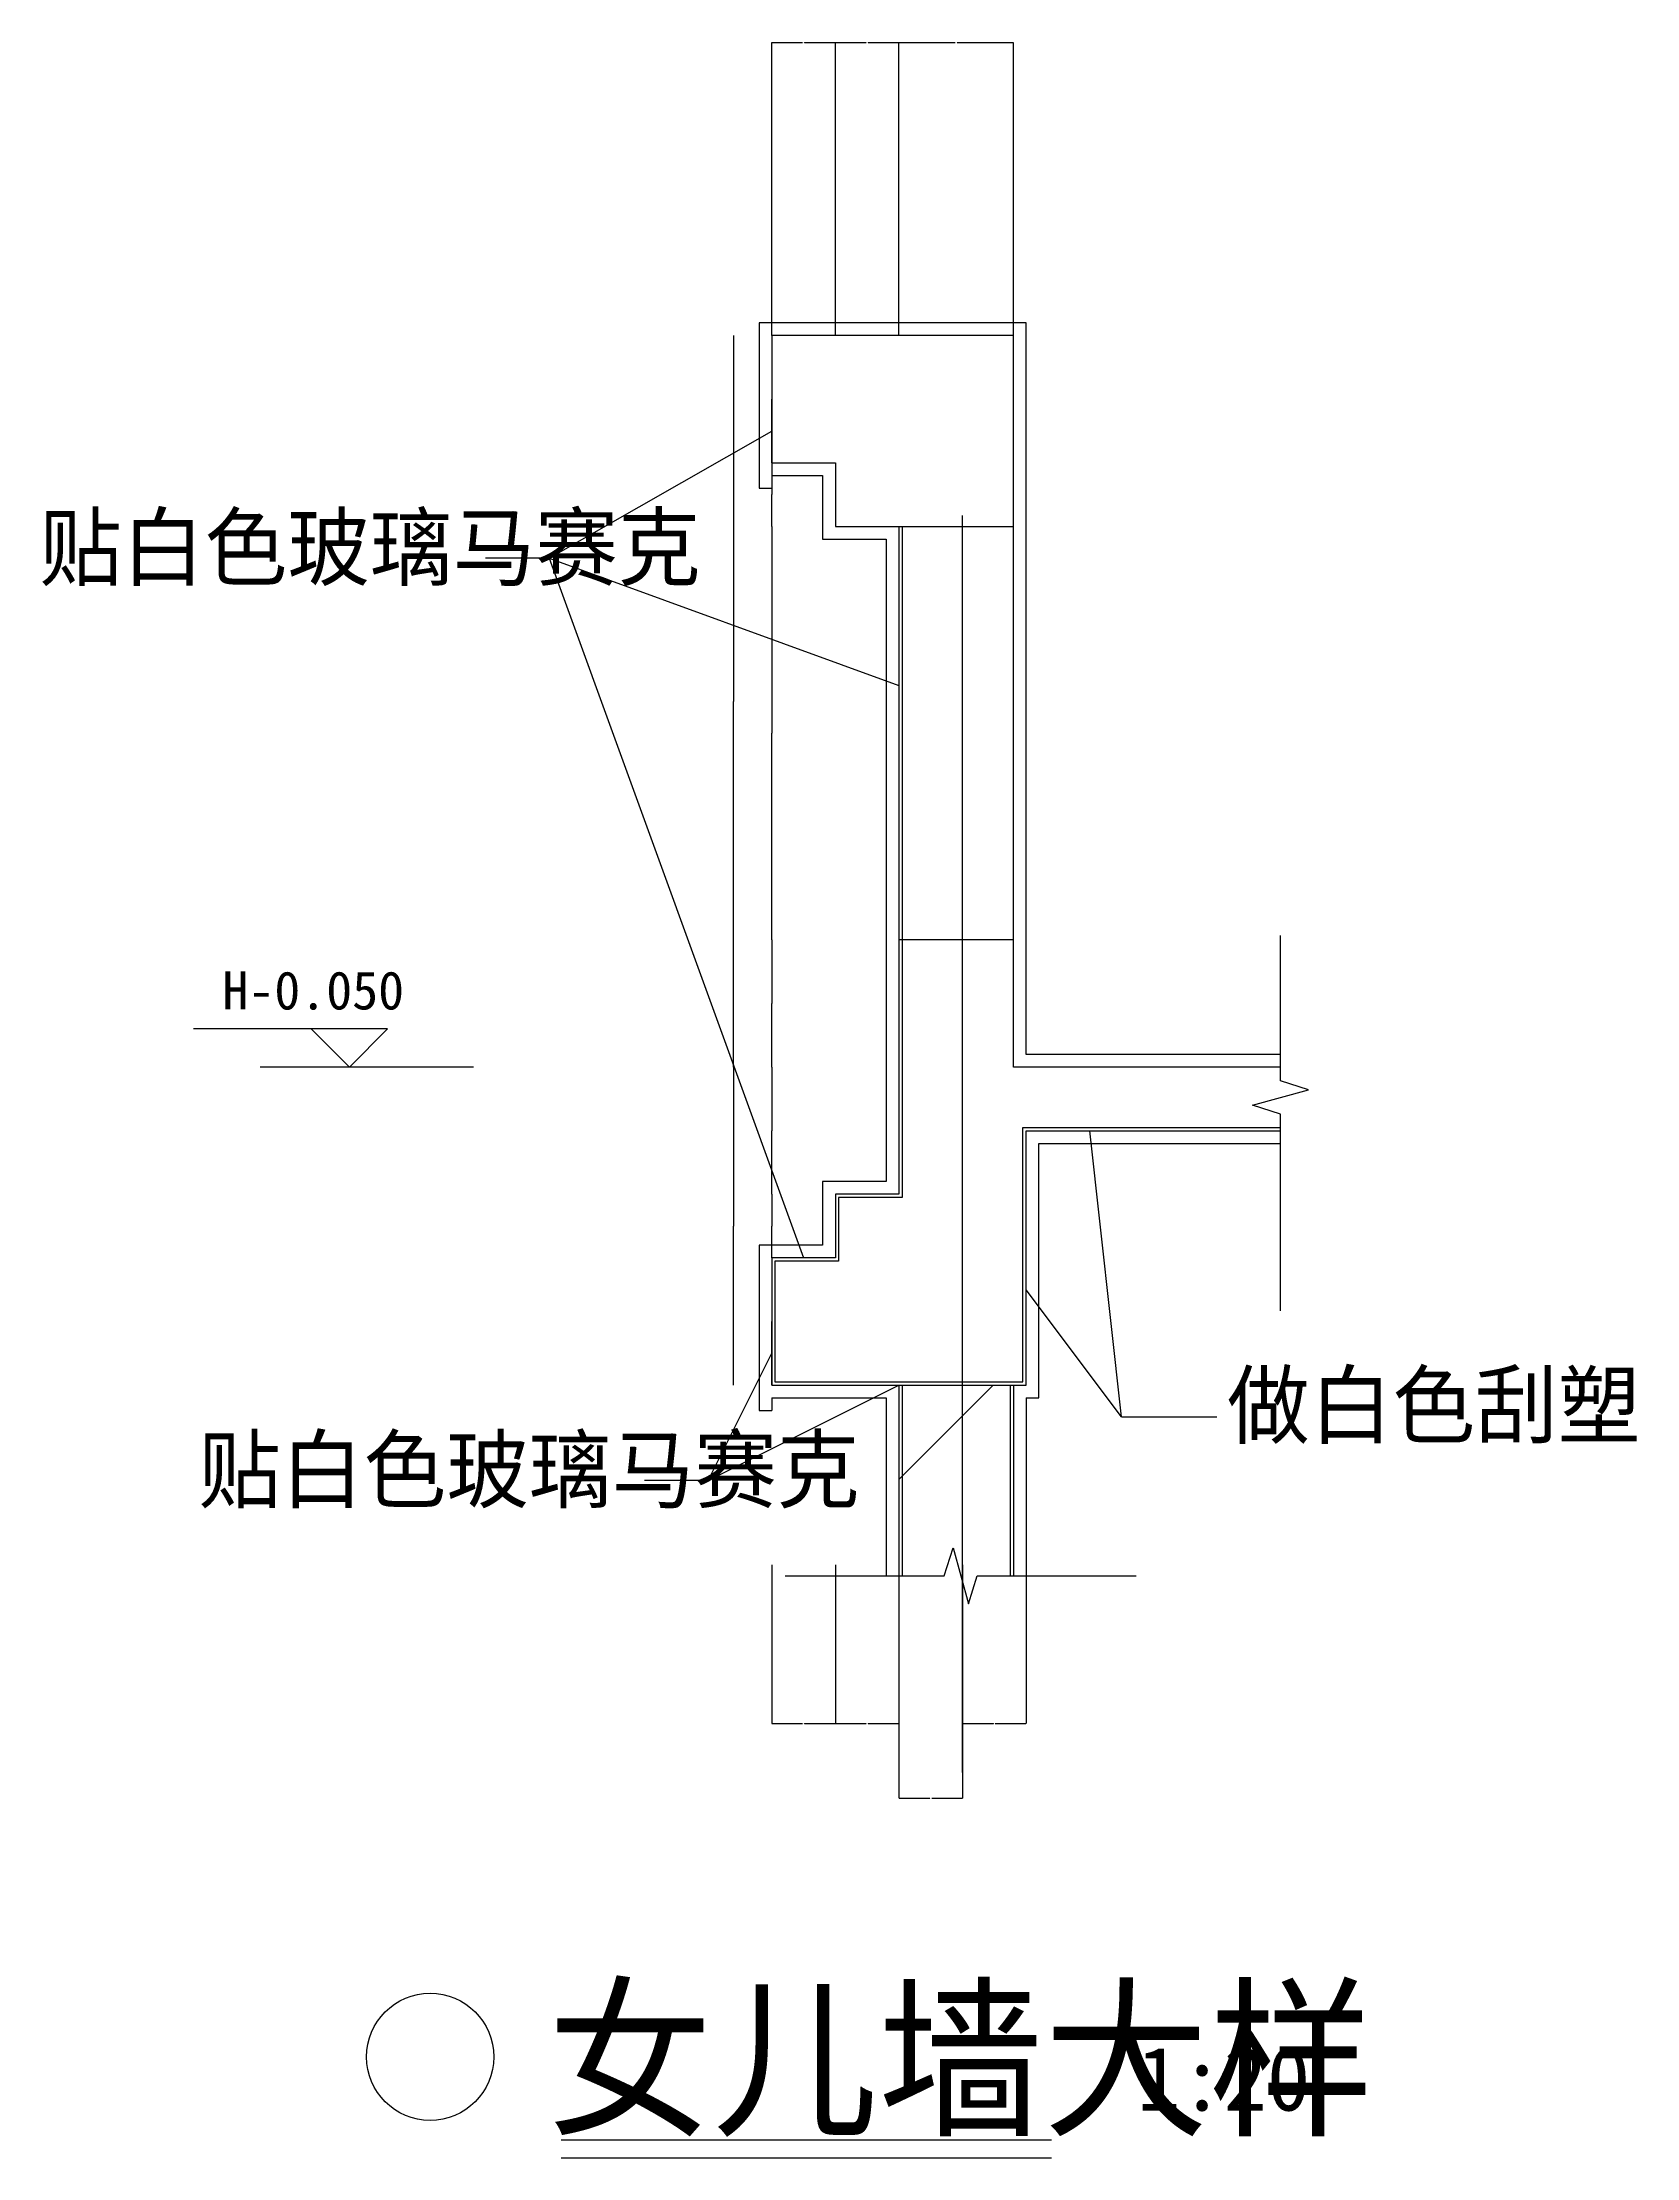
# Model space of a CAD drawing. Header units: metres. Extents: x -297 to 2210, y -16 to 3309.
import ezdxf

# ---------------------------------------------------------------- set-up
doc = ezdxf.new("R2010")
doc.units = ezdxf.units.M
for name, color, linetype in [('LM', 141, 'Continuous'), ('OTHER', 7, 'Continuous'), ('PUB_DIM', 3, 'Continuous'), ('PUB_TEXT', 7, 'Continuous'), ('PUB_WALL', 7, 'Continuous'), ('S_DOTE', 1, 'Continuous'), ('S_WALL', 7, 'Continuous')]:
    doc.layers.add(name, color=color, linetype=linetype)
doc.dimstyles.get("Standard").update_dxf_attribs({"dimtxt": 2.5, "dimasz": 2.5, "dimexe": 1.25, "dimexo": 0.625, "dimtad": 1, "dimcen": 2.5, "dimazin": 3, "dimtfac": 1, "dimtmove": 0, "dimatfit": 3})

# ---------------------------------------------------------------- blocks, each defined once
blk = doc.blocks.new('*D1')
for p, q in [((1138.5, 3308.79), (1049.75, 3308.79)), ((1050, 2848.3), (1050, 3308.79)), ((1230.25, 3308.79), (1141.5, 3308.79)), ((1230, 2848.3), (1230, 3308.79))]:
    blk.add_line(p, q)
at = {"layer": 'Defpoints'}
for p in [(1230, 3308.79), (1050, 2848.3), (1230, 2848.3)]:
    blk.add_point(p, dxfattribs=at)
at = {"layer": 'PUB_DIM', "insert": (1140, 3308.79), "char_height": 1, "attachment_point": 5}
blk.add_mtext('180', dxfattribs=at)
blk = doc.blocks.new('*D2')
for p, q in [((998.5, 3308.79), (949.75, 3308.79)), ((950, 2848.3), (950, 3308.79)), ((1050.25, 3308.79), (1001.5, 3308.79)), ((1050, 2848.3), (1050, 3308.79))]:
    blk.add_line(p, q)
at = {"layer": 'Defpoints'}
for p in [(1050, 3308.79), (950, 2848.3), (1050, 2848.3)]:
    blk.add_point(p, dxfattribs=at)
at = {"layer": 'PUB_DIM', "insert": (1000, 3308.79), "char_height": 1, "attachment_point": 5}
blk.add_mtext('100', dxfattribs=at)
blk = doc.blocks.new('*D3')
for p, q in [((898.5, 3308.79), (849.75, 3308.79)), ((850, 2848.3), (850, 3308.79)), ((950.25, 3308.79), (901.5, 3308.79)), ((950, 2848.3), (950, 3308.79))]:
    blk.add_line(p, q)
at = {"layer": 'Defpoints'}
for p in [(950, 3308.79), (850, 2848.3), (950, 2848.3)]:
    blk.add_point(p, dxfattribs=at)
at = {"layer": 'PUB_DIM', "insert": (900, 3308.79), "char_height": 1, "attachment_point": 5}
blk.add_mtext('100', dxfattribs=at)
blk = doc.blocks.new('*D4')
for p, q in [((850, 915.59), (850, 666.47)), ((950, 915.59), (950, 666.47)), ((850.25, 666.47), (898.5, 666.47)), ((901.5, 666.47), (949.75, 666.47))]:
    blk.add_line(p, q)
at = {"layer": 'Defpoints'}
for p in [(850, 915.59), (950, 915.59), (850, 666.47)]:
    blk.add_point(p, dxfattribs=at)
at = {"layer": 'PUB_DIM', "insert": (900, 666.47), "char_height": 1, "attachment_point": 5}
blk.add_mtext('100', dxfattribs=at)
blk = doc.blocks.new('*D5')
for p, q in [((950, 915.59), (950, 666.47)), ((1050, 915.59), (1050, 666.47)), ((950.25, 666.47), (998.5, 666.47)), ((1001.5, 666.47), (1049.75, 666.47))]:
    blk.add_line(p, q)
at = {"layer": 'Defpoints'}
for p in [(950, 915.59), (1050, 915.59), (950, 666.47)]:
    blk.add_point(p, dxfattribs=at)
at = {"layer": 'PUB_DIM', "insert": (1000, 666.47), "char_height": 1, "attachment_point": 5}
blk.add_mtext('100', dxfattribs=at)
blk = doc.blocks.new('*D6')
for p, q in [((1050, 915.59), (1050, 548.87)), ((1150, 915.59), (1150, 548.87)), ((1050.25, 548.87), (1098.5, 548.87)), ((1101.5, 548.87), (1149.75, 548.87))]:
    blk.add_line(p, q)
at = {"layer": 'Defpoints'}
for p in [(1050, 915.59), (1150, 915.59), (1050, 548.87)]:
    blk.add_point(p, dxfattribs=at)
at = {"layer": 'PUB_DIM', "insert": (1100, 548.87), "char_height": 1, "attachment_point": 5}
blk.add_mtext('100', dxfattribs=at)
blk = doc.blocks.new('*D7')
for p, q in [((1150, 915.59), (1150, 666.47)), ((1250, 915.59), (1250, 666.47)), ((1150.25, 666.47), (1198.5, 666.47)), ((1201.5, 666.47), (1249.75, 666.47))]:
    blk.add_line(p, q)
at = {"layer": 'Defpoints'}
for p in [(1150, 915.59), (1250, 915.59), (1150, 666.47)]:
    blk.add_point(p, dxfattribs=at)
at = {"layer": 'PUB_DIM', "insert": (1200, 666.47), "char_height": 1, "attachment_point": 5}
blk.add_mtext('100', dxfattribs=at)
blk = doc.blocks.new('*D8')
for p, q in [((850, 2848.3), (850, 2748.3)), ((849.75, 2748.3), (849.5, 2748.3)), ((850, 2648.3), (850, 2748.3)), ((850, 2748.3), (850, 2748.3)), ((850.25, 2748.3), (850.5, 2748.3))]:
    blk.add_line(p, q)
at = {"layer": 'Defpoints'}
for p in [(850, 2848.3), (850, 2748.3), (850, 2648.3)]:
    blk.add_point(p, dxfattribs=at)
at = {"layer": 'PUB_DIM', "insert": (850, 2749.425), "char_height": 1, "attachment_point": 5}
blk.add_mtext('0', dxfattribs=at)
blk = doc.blocks.new('*D9')
for p, q in [((850, 2648.3), (850, 2598.3)), ((849.75, 2598.3), (849.5, 2598.3)), ((850, 2548.3), (850, 2598.3)), ((850, 2598.3), (850, 2598.3)), ((850.25, 2598.3), (850.5, 2598.3))]:
    blk.add_line(p, q)
at = {"layer": 'Defpoints'}
for p in [(850, 2648.3), (850, 2598.3), (850, 2548.3)]:
    blk.add_point(p, dxfattribs=at)
at = {"layer": 'PUB_DIM', "insert": (850, 2599.425), "char_height": 1, "attachment_point": 5}
blk.add_mtext('0', dxfattribs=at)
blk = doc.blocks.new('*D10')
for p, q in [((850, 2548.3), (850, 2223.3)), ((849.75, 2223.3), (849.5, 2223.3)), ((850, 1898.3), (850, 2223.3)), ((850, 2223.3), (850, 2223.3)), ((850.25, 2223.3), (850.5, 2223.3))]:
    blk.add_line(p, q)
at = {"layer": 'Defpoints'}
for p in [(850, 2548.3), (850, 2223.3), (850, 1898.3)]:
    blk.add_point(p, dxfattribs=at)
at = {"layer": 'PUB_DIM', "insert": (850, 2224.425), "char_height": 1, "attachment_point": 5}
blk.add_mtext('0', dxfattribs=at)
blk = doc.blocks.new('*D11')
for p, q in [((850, 1698.3), (850, 1598.3)), ((849.75, 1598.3), (849.5, 1598.3)), ((850, 1498.3), (850, 1598.3)), ((850, 1598.3), (850, 1598.3)), ((850.25, 1598.3), (850.5, 1598.3))]:
    blk.add_line(p, q)
at = {"layer": 'Defpoints'}
for p in [(850, 1698.3), (850, 1598.3), (850, 1498.3)]:
    blk.add_point(p, dxfattribs=at)
at = {"layer": 'PUB_DIM', "insert": (850, 1599.425), "char_height": 1, "attachment_point": 5}
blk.add_mtext('0', dxfattribs=at)
blk = doc.blocks.new('*D12')
for p, q in [((850, 1498.3), (850, 1448.3)), ((849.75, 1448.3), (849.5, 1448.3)), ((850, 1398.3), (850, 1448.3)), ((850, 1448.3), (850, 1448.3)), ((850.25, 1448.3), (850.5, 1448.3))]:
    blk.add_line(p, q)
at = {"layer": 'Defpoints'}
for p in [(850, 1498.3), (850, 1448.3), (850, 1398.3)]:
    blk.add_point(p, dxfattribs=at)
at = {"layer": 'PUB_DIM', "insert": (850, 1449.425), "char_height": 1, "attachment_point": 5}
blk.add_mtext('0', dxfattribs=at)
blk = doc.blocks.new('*D13')
for p, q in [((850, 1398.3), (850, 1298.3)), ((849.75, 1298.3), (849.5, 1298.3)), ((850, 1198.3), (850, 1298.3)), ((850, 1298.3), (850, 1298.3)), ((850.25, 1298.3), (850.5, 1298.3))]:
    blk.add_line(p, q)
at = {"layer": 'Defpoints'}
for p in [(850, 1398.3), (850, 1298.3), (850, 1198.3)]:
    blk.add_point(p, dxfattribs=at)
at = {"layer": 'PUB_DIM', "insert": (850, 1299.425), "char_height": 1, "attachment_point": 5}
blk.add_mtext('0', dxfattribs=at)
blk = doc.blocks.new('*D14')
for p, q in [((850, 1898.3), (850, 1798.3)), ((849.75, 1798.3), (849.5, 1798.3)), ((850, 1698.3), (850, 1798.3)), ((850, 1798.3), (850, 1798.3)), ((850.25, 1798.3), (850.5, 1798.3))]:
    blk.add_line(p, q)
at = {"layer": 'Defpoints'}
for p in [(850, 1898.3), (850, 1798.3), (850, 1698.3)]:
    blk.add_point(p, dxfattribs=at)
at = {"layer": 'PUB_DIM', "insert": (850, 1799.425), "char_height": 1, "attachment_point": 5}
blk.add_mtext('0', dxfattribs=at)
blk = doc.blocks.new('*D15')
for p, q in [((790, 2848.3), (790, 2273.3)), ((789.75, 2273.3), (789.5, 2273.3)), ((790, 1698.3), (790, 2273.3)), ((790, 2273.3), (790, 2273.3)), ((790.25, 2273.3), (790.5, 2273.3))]:
    blk.add_line(p, q)
at = {"layer": 'Defpoints'}
for p in [(790, 2848.3), (790, 2273.3), (790, 1698.3)]:
    blk.add_point(p, dxfattribs=at)
at = {"layer": 'PUB_DIM', "insert": (790, 2274.425), "char_height": 1, "attachment_point": 5}
blk.add_mtext('0', dxfattribs=at)
blk = doc.blocks.new('*D16')
for p, q in [((790, 1698.3), (790, 1448.3)), ((789.75, 1448.3), (789.5, 1448.3)), ((790, 1198.3), (790, 1448.3)), ((790, 1448.3), (790, 1448.3)), ((790.25, 1448.3), (790.5, 1448.3))]:
    blk.add_line(p, q)
at = {"layer": 'Defpoints'}
for p in [(790, 1698.3), (790, 1448.3), (790, 1198.3)]:
    blk.add_point(p, dxfattribs=at)
at = {"layer": 'PUB_DIM', "insert": (790, 1449.425), "char_height": 1, "attachment_point": 5}
blk.add_mtext('0', dxfattribs=at)

msp = doc.modelspace()

# ---------------------------------------------------------------- hatches: boundary and pattern name
at = {"layer": 'LM'}
h = msp.add_hatch(dxfattribs=at)
h.set_pattern_fill('ANSI31', scale=500)
h.paths.add_polyline_path([(1150, 2548.3), (1050, 2548.3), (1050, 1898.3), (1150, 1898.3)])
h.paths.add_polyline_path([(1230, 2548.3), (1150, 2548.3), (1150, 1898.3), (1230, 1898.3)])
h = msp.add_hatch(dxfattribs=at)
h.set_pattern_fill('ANSI31', scale=500)
h.paths.add_polyline_path([(1150, 1198.3), (1050, 1198.3), (1050, 898.23), (1150, 898.23)])
h.paths.add_polyline_path([(1230, 1198.3), (1150, 1198.3), (1150, 898.23), (1230, 898.23)])

# ---------------------------------------------------------------- linework, layer by layer
for p, q in [((1250, 2868.3), (830, 2868.3)), ((830, 2868.3), (830, 2628.3)), ((1250, 1718.3), (1250, 2868.3)), ((500, 2498.3), (850, 2698.3)), ((830, 2628.3), (830, 2608.3)), ((850, 2628.3), (930, 2628.3)), ((850, 2628.3), (850, 2608.3)), ((930, 2628.3), (930, 2528.3)), ((830, 2608.3), (850, 2608.3)), ((930, 2528.3), (1030, 2528.3)), ((1030, 2528.3), (1030, 1518.3)), ((500, 2498.3), (400, 2498.3)), ((500, 2498.3), (1050, 2298.3)), ((500, 2498.3), (900, 1398.3)), ((1650, 1718.3), (1250, 1718.3)), ((1400, 1148.3), (1350, 1598.3)), ((1270, 1178.3), (1270, 1578.3)), ((1270, 1578.3), (1650, 1578.3)), ((1030, 1518.3), (930, 1518.3)), ((930, 1518.3), (930, 1418.3)), ((930, 1418.3), (830, 1418.3)), ((830, 1418.3), (830, 1178.3)), ((1400, 1148.3), (1250, 1348.3)), ((750, 1048.3), (850, 1248.3)), ((750, 1048.3), (1050, 1198.3)), ((830, 1178.3), (830, 1158.3)), ((850, 1178.3), (1030, 1178.3)), ((850, 1178.3), (850, 1158.3)), ((1030, 1178.3), (1030, 898.23)), ((1250, 1178.3), (1270, 1178.3)), ((1250, 1178.3), (1250, 898.23)), ((830, 1158.3), (850, 1158.3)), ((1400, 1148.3), (1550, 1148.3)), ((750, 1048.3), (650, 1048.3))]:
    msp.add_line(p, q, dxfattribs=at)
for points in [[(518.62, 11.64), (1290, 11.64)], [(518.62, -16.35), (1290, -16.35)]]:
    msp.add_lwpolyline(points, dxfattribs=at)
msp.add_circle((312.8, 142.2), 100, dxfattribs=at)
at = {"layer": 'OTHER'}
for p, q in [((1650, 1676.52), (1650, 1905.16)), ((1694, 1662.52), (1650, 1676.52)), ((1606, 1638.52), (1694, 1662.52)), ((1650, 1624.52), (1606, 1638.52)), ((1650, 1315.16), (1650, 1624.52)), ((1121.21, 898.23), (1135.21, 942.23)), ((1135.21, 942.23), (1159.21, 854.23)), ((871.21, 898.23), (1121.21, 898.23)), ((1159.21, 854.23), (1173.21, 898.23)), ((1173.21, 898.23), (1423.21, 898.23))]:
    msp.add_line(p, q, dxfattribs=at)
at = {"layer": 'PUB_DIM'}
for p, q in [((185.81, 1758.3), (-59.23, 1758.3)), ((245.81, 1758.3), (125.81, 1758.3)), ((125.81, 1758.3), (185.81, 1698.3)), ((185.81, 1698.3), (245.81, 1758.3)), ((381.02, 1698.3), (45.29, 1698.3))]:
    msp.add_line(p, q, dxfattribs=at)
at = {"layer": 'PUB_WALL'}
for points in [[(1650, 1698.3), (1230, 1698.3), (1230, 2848.3), (850, 2848.3), (850, 2648.3), (950, 2648.3), (950, 2548.3), (1230, 2548.3)], [(1055, 2548.3), (1055, 1493.3), (955, 1493.3), (955, 1393.3), (855, 1393.3), (855, 1203.3), (1245, 1203.3), (1245, 1603.3), (1650, 1603.3)], [(1230, 1898.3), (1050, 1898.3)], [(1055, 1198.3), (1055, 898.23)], [(1225, 1198.3), (1225, 898.23)]]:
    msp.add_lwpolyline(points, dxfattribs=at)
at = {"layer": 'S_DOTE'}
msp.add_line((1150, 589.42), (1150, 2565.59), dxfattribs=at)
at = {"layer": 'S_WALL'}
for p, q in [((1230, 2848.3), (850, 2848.3)), ((850, 2848.3), (850, 2648.3)), ((1230, 1698.3), (1230, 2848.3)), ((850, 2648.3), (950, 2648.3)), ((950, 2648.3), (950, 2548.3)), ((950, 2548.3), (1230, 2548.3)), ((1050, 2548.3), (1050, 1498.3)), ((1230, 1898.3), (1050, 1898.3)), ((1650, 1698.3), (1230, 1698.3)), ((1250, 1598.3), (1650, 1598.3)), ((1250, 1198.3), (1250, 1598.3)), ((950, 1498.3), (950, 1398.3)), ((1050, 1498.3), (950, 1498.3)), ((950, 1398.3), (850, 1398.3)), ((850, 1398.3), (850, 1198.3)), ((850, 1198.3), (1250, 1198.3)), ((1050, 1198.3), (1050, 898.23)), ((1230, 1198.3), (1230, 898.23))]:
    msp.add_line(p, q, dxfattribs=at)

# ---------------------------------------------------------------- texts
at = {"layer": 'PUB_TEXT'}
for s, height, p in [('贴白色玻璃马赛克', 100, (-301.98, 2465.47)), ('H-0.050', 60, (-13.91, 1788.88)), ('做白色刮塑', 100, (1566.09, 1116.86)), ('贴白色玻璃马赛克', 100, (-51.98, 1015.47)), ('女儿墙大样', 200, (497.16, 38.59)), ('1:20', 100, (1424.7, 57.69))]:
    msp.add_text(s, height=height, dxfattribs=at).set_placement(p)

# ---------------------------------------------------------------- dimensions: what is measured, and where the dimension line sits
at = {"layer": 'PUB_DIM'}
for base, p1, p2, picture, middle in [((950, 3308.79), (950, 2848.3), (850, 2848.3), '*D3', (900, 3308.79)), ((1050, 3308.79), (1050, 2848.3), (950, 2848.3), '*D2', (1000, 3308.79)), ((1230, 3308.79), (1230, 2848.3), (1050, 2848.3), '*D1', (1140, 3308.79)), ((790, 2273.3), (790, 2848.3), (790, 1698.3), '*D15', (790, 2274.425)), ((850, 2748.3), (850, 2848.3), (850, 2648.3), '*D8', (850, 2749.425)), ((850, 2598.3), (850, 2648.3), (850, 2548.3), '*D9', (850, 2599.425)), ((850, 2223.3), (850, 2548.3), (850, 1898.3), '*D10', (850, 2224.425)), ((850, 1798.3), (850, 1898.3), (850, 1698.3), '*D14', (850, 1799.425)), ((790, 1448.3), (790, 1698.3), (790, 1198.3), '*D16', (790, 1449.425)), ((850, 1598.3), (850, 1698.3), (850, 1498.3), '*D11', (850, 1599.425)), ((850, 1448.3), (850, 1498.3), (850, 1398.3), '*D12', (850, 1449.425)), ((850, 1298.3), (850, 1398.3), (850, 1198.3), '*D13', (850, 1299.425)), ((850, 666.47), (850, 915.59), (950, 915.59), '*D4', (900, 666.47)), ((950, 666.47), (950, 915.59), (1050, 915.59), '*D5', (1000, 666.47)), ((1050, 548.87), (1050, 915.59), (1150, 915.59), '*D6', (1100, 548.87)), ((1150, 666.47), (1150, 915.59), (1250, 915.59), '*D7', (1200, 666.47))]:
    dim = msp.add_linear_dim(base=base, p1=p1, p2=p2, dimstyle='Standard', dxfattribs=at)
    dim.commit()
    dim.dimension.update_dxf_attribs({"geometry": picture, "text_midpoint": middle})

doc.saveas('drawing.dxf')
